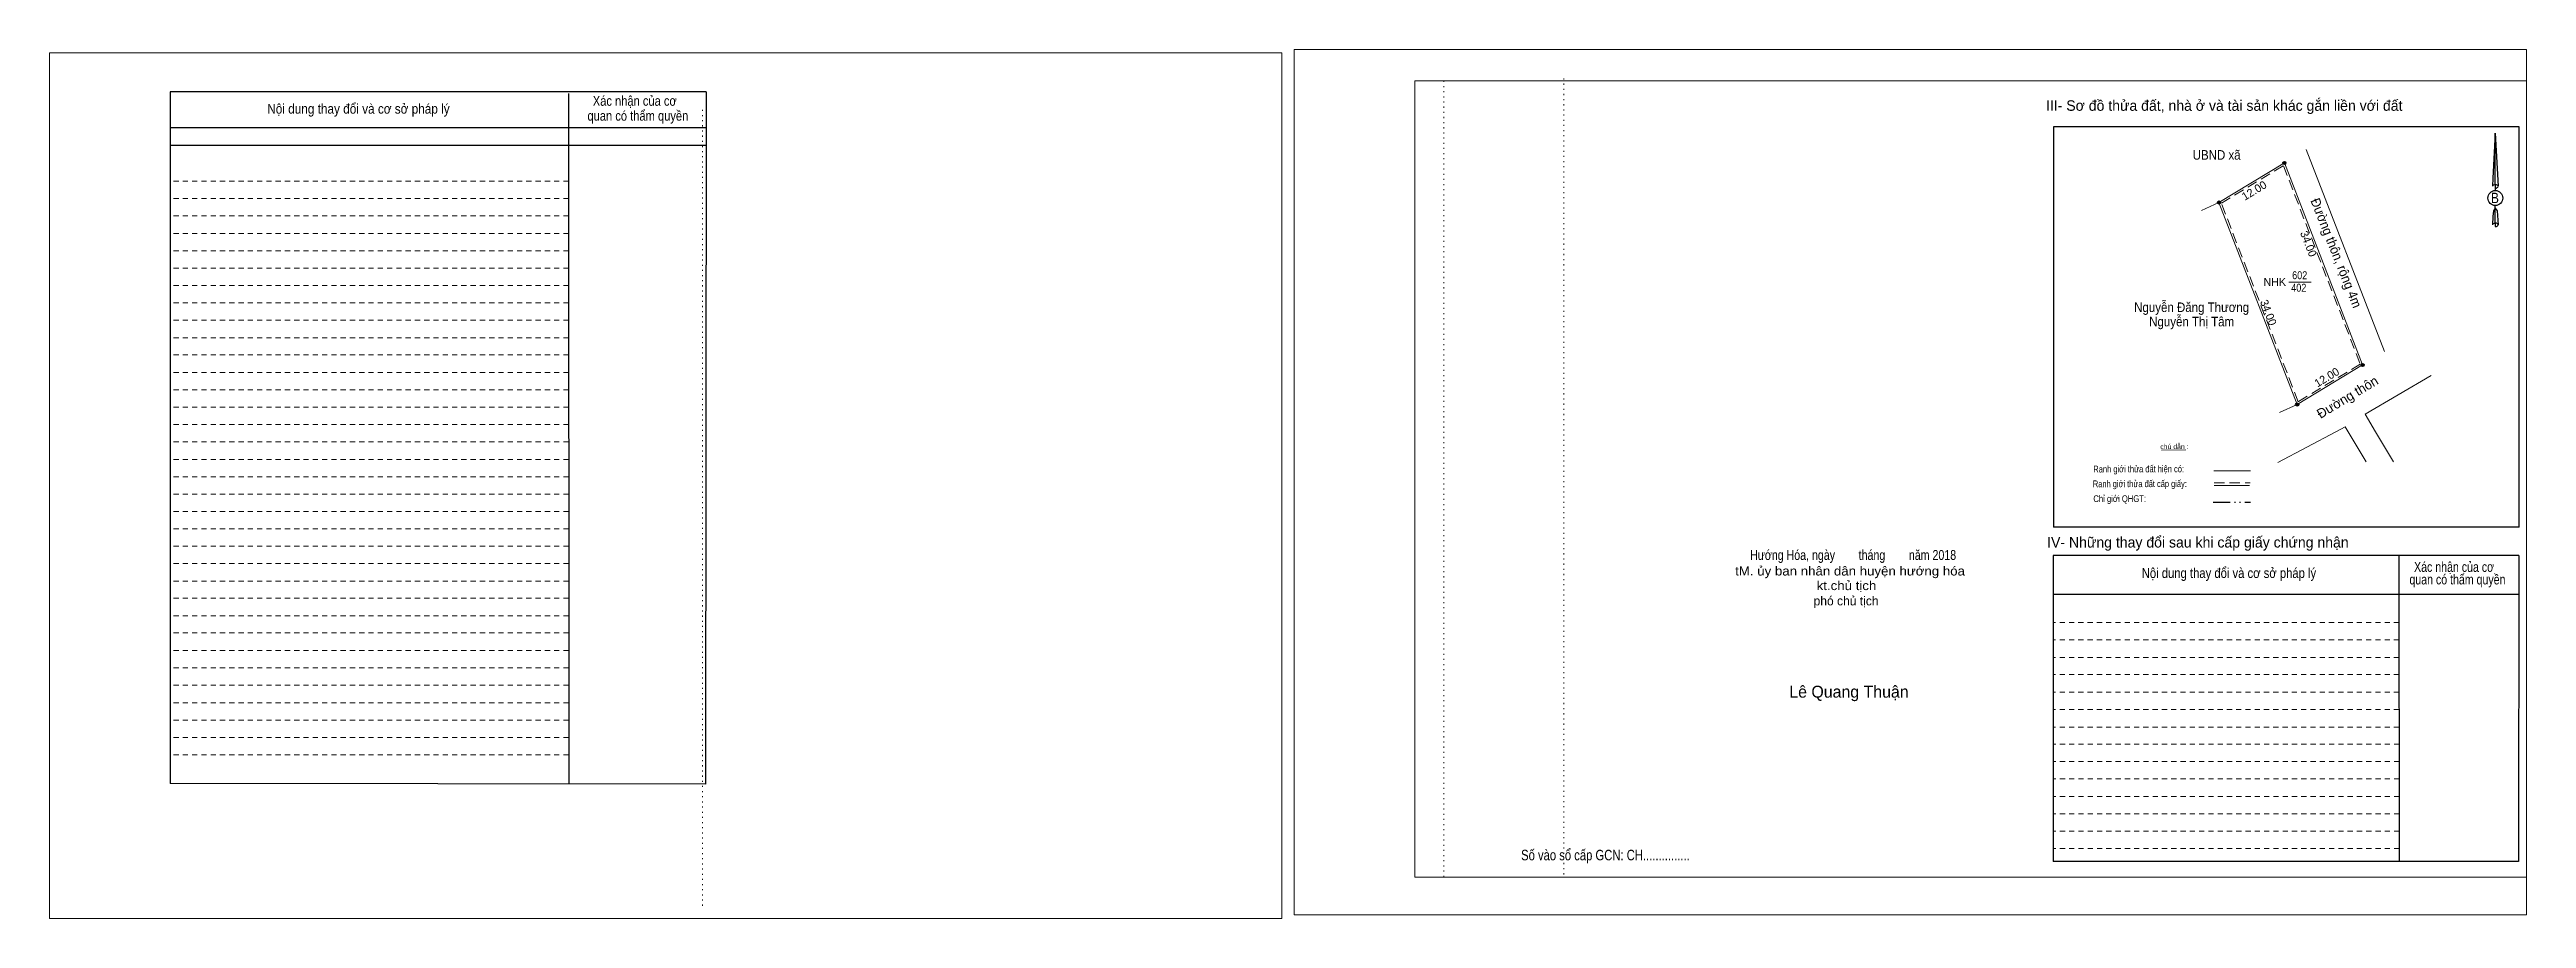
# Model space of a CAD drawing. Header units: metres. Extents: x 548171 to 548851, y 1837786 to 1837934.
# Drawn here: x 548461.7 to 548850.7, y 1837795.8 to 1837932.2 of the extents above; entities that cross this region are included whole.
import ezdxf
from ezdxf.enums import TextEntityAlignment as Align

# ---------------------------------------------------------------- set-up
doc = ezdxf.new("R2010")
doc.units = ezdxf.units.M
doc.header["$LTSCALE"] = 0.54
for name, pattern in [('DASH_DOUBLE_DOT', [9.2, 5, -1.2, 0.3, -1.2, 0.3, -1.2]), ('DOTTED', [1.5, 0.3, -1.2]), ('MEDIUM_DASHED', [4.5, 3, -1.5]), ('SHORT_DASHED', [2.7, 1.5, -1.2])]:
    doc.linetypes.add(name, pattern=pattern)
for name, color, linetype, lineweight in [('18', 7, 'Continuous', 25), ('28', 7, 'SHORT_DASHED', 13), ('3', 7, 'Continuous', 13), ('5', 7, 'DASH_DOUBLE_DOT', 25), ('55', 7, 'Continuous', 13), ('7', 7, 'Continuous', 13), ('8', 7, 'Continuous', 13)]:
    doc.layers.add(name, color=color, linetype=linetype, lineweight=lineweight)

msp = doc.modelspace()

# ---------------------------------------------------------------- texts
at = {"layer": '18'}
for s, height, width, p in [('B', 1.629, 0.85, (548845.725, 1837908.06)), ('tM. ủy ban nhân dân huyện hướng hóa', 1.415, 1.1, (548744.44, 1837849.62)), ('Hướng Hóa, ngày        tháng        năm 2018', 1.56, 0.8, (548744.92, 1837852.06)), ('kt.chủ tịch', 1.415, 1.1, (548743.88, 1837847.33)), ('Số vào sổ cấp GCN: CH...............', 1.65, 0.8, (548706.025, 1837804.92))]:
    msp.add_text(s, height=height, dxfattribs=dict(at, width=width)).set_placement(p, align=Align.CENTER)
for s, height, p in [('phó chủ tịch', 1.415, (548743.815, 1837844.93)), ('Lê Quang Thuận', 1.867, (548744.27, 1837830.45))]:
    msp.add_text(s, height=height, dxfattribs=at).set_placement(p, align=Align.CENTER)
at = {"layer": '28'}
for s, height, width, p in [('Nội dung thay đổi và cơ sở pháp lý', 1.537, 0.9, (548510.185, 1837922.1)), ('Nội dung thay đổi và cơ sở pháp lý', 1.537, 0.9, (548510.185, 1837922.1)), ('Xác nhận của cơ', 1.537, 0.85, (548553.58, 1837923.34)), ('Xác nhận của cơ', 1.537, 0.85, (548553.58, 1837923.34)), (' quan có thẩm quyền', 1.537, 0.85, (548553.825, 1837921)), (' quan có thẩm quyền', 1.537, 0.85, (548553.825, 1837921)), ('Nội dung thay đổi và cơ sở pháp lý', 1.556, 0.85, (548803.945, 1837849.23)), (' quan có thẩm quyền', 1.556, 0.8, (548839.6, 1837848.22)), ('Xác nhận của cơ', 1.556, 0.8, (548839.3, 1837850.19))]:
    msp.add_text(s, height=height, dxfattribs=dict(at, width=width)).set_placement(p, align=Align.CENTER)
for s, p in [('III- Sơ đồ thửa đất, nhà ở và tài sản khác gắn liền với đất', (548803.205, 1837922.55)), ('IV- Những thay đổi sau khi cấp giấy chứng nhận', (548799.07, 1837854.01))]:
    msp.add_text(s, height=1.65, dxfattribs=at).set_placement(p, align=Align.CENTER)
at = {"layer": '55'}
for s, height, width, p in [('Ranh giới thửa đất hiện có:', 1.065, 0.8, (548789.7687, 1837865.8065)), ('Chỉ giới QHGT:', 1.06, 0.85, (548786.7937, 1837861.1498)), ('Ranh giới thửa đất cấp giấy:', 1.06, 0.8, (548789.9537, 1837863.4871))]:
    msp.add_text(s, height=height, rotation=0.135, dxfattribs=dict(at, width=width)).set_placement(p, align=Align.CENTER)
at = {"layer": '7'}
msp.add_text('chú dẫn :', height=0.7841, rotation=359.974, dxfattribs=at).set_placement((548795.3848, 1837869.4589), align=Align.CENTER)
at = {"layer": '8'}
for s, height, width, p in [('UBND xã', 1.5, 0.9, (548802.015, 1837914.88)), ('602', 1.25, 0.85, (548815.055, 1837896.12)), ('Nguyễn Đăng Thương', 1.5, 0.9, (548798.085, 1837890.97)), ('402', 1.25, 0.85, (548814.915, 1837894.16)), ('Nguyễn Thị Tâm', 1.5, 0.9, (548798.09, 1837888.72))]:
    msp.add_text(s, height=height, dxfattribs=dict(at, width=width)).set_placement(p, align=Align.CENTER)
for s, rotation, p in [('12.00', 31.119, (548808.227, 1837909.5031)), ('34.00', 291.191, (548815.854, 1837901.4509)), ('34.00', 291.191, (548809.564, 1837890.6609)), ('12.00', 31.119, (548819.637, 1837880.1931))]:
    msp.add_text(s, height=1.25, rotation=rotation, dxfattribs=at).set_placement(p, align=Align.CENTER)
at = {"layer": '8', "width": 0.95}
msp.add_text('Đường thôn, rộng 4m', height=1.5, rotation=291.639, dxfattribs=at).set_placement((548820.0968, 1837899.9615), align=Align.CENTER)
at = {"layer": '8'}
msp.add_text('NHK', height=1.25, dxfattribs=at).set_placement((548811.145, 1837895.07), align=Align.CENTER)
msp.add_text('Đường thôn', height=1.5, rotation=31.119, dxfattribs=at).set_placement((548818.32, 1837874.18))

# ---------------------------------------------------------------- hatches: boundary and pattern name
at = {"layer": '8'}
for points in [[(548812.9027, 1837914.36, 1), (548812.3973, 1837914.36, 1)], [(548802.6327, 1837908.16, 1), (548802.1273, 1837908.16, 1)], [(548802.6327, 1837908.16, 1), (548802.1273, 1837908.16, 1)], [(548825.1927, 1837882.66, 1), (548824.6873, 1837882.66, 1)], [(548814.9227, 1837876.46, 1), (548814.4173, 1837876.46, 1)]]:
    msp.add_hatch(color=256, dxfattribs=at).paths.add_polyline_path(points)

# ---------------------------------------------------------------- linework, layer by layer
at = {"layer": '18'}
for p, q in [((548845.77, 1837919.05), (548846.21, 1837910.73)), ((548845.77, 1837919.05), (548846.21, 1837910.73)), ((548845.77, 1837919.05), (548846.21, 1837910.73)), ((548845.41, 1837912), (548845.36, 1837910.74)), ((548845.77, 1837910.97), (548845.77, 1837910.67)), ((548845.77, 1837910.67), (548845.77, 1837910.44)), ((548845.77, 1837910.44), (548845.77, 1837910.1)), ((548845.77, 1837910.44), (548845.77, 1837910.1)), ((548845.77, 1837910.44), (548845.77, 1837910.1)), ((548846.21, 1837910.73), (548846.21, 1837910.74)), ((548845.77, 1837907.29), (548845.77, 1837907.65)), ((548845.77, 1837907.29), (548845.77, 1837907.65)), ((548845.77, 1837907.29), (548845.77, 1837907.65)), ((548845.77, 1837907.29), (548846.09, 1837906.84)), ((548845.77, 1837907.29), (548846.09, 1837906.84)), ((548845.77, 1837907.29), (548846.09, 1837906.84)), ((548845.77, 1837904.93), (548845.77, 1837904.62)), ((548845.77, 1837904.62), (548845.77, 1837904.37)), ((548846.09, 1837906.84), (548846.21, 1837904.65)), ((548846.09, 1837906.84), (548846.21, 1837904.65)), ((548846.09, 1837906.84), (548846.21, 1837904.65)), ((548846.21, 1837904.65), (548846.21, 1837904.67))]:
    msp.add_line(p, q, dxfattribs=at)
for points in [[(548845.77, 1837910.97), (548845.77, 1837919.05), (548845.41, 1837912)], [(548845.77, 1837904.93), (548845.77, 1837907.29), (548845.49, 1837906.84), (548845.41, 1837905.95), (548845.36, 1837904.67)]]:
    msp.add_lwpolyline(points, dxfattribs=at)
msp.add_ellipse((548845.7878, 1837908.8617), major_axis=(0, 1.1864), ratio=0.983453, dxfattribs=at)
for centre, start_param, end_param in [((548845.7883, 1837910.6899), 1.57079633, 3.07445202), ((548845.7883, 1837910.6899), 0.06714063, 1.57079633), ((548845.7883, 1837910.6899), 4.71238898, 6.28318531), ((548845.7883, 1837904.6346), 2.49106941, 3.07427841), ((548845.7883, 1837904.6346), 1.57079633, 2.49106941), ((548845.7883, 1837904.6346), 0.06714063, 1.57079633), ((548845.7883, 1837904.6346), 4.71238898, 6.28318531)]:
    msp.add_ellipse(centre, major_axis=(0.4277, 0), ratio=0.655448, start_param=start_param, end_param=end_param, dxfattribs=at)
at = {"layer": '28', "linetype": 'Continuous', "lineweight": 25}
for p, q in [((548564.77, 1837925.53), (548480.6, 1837925.53)), ((548543.19, 1837925.25), (548543.23, 1837816.92)), ((548564.77, 1837925.53), (548564.69, 1837816.85)), ((548564.77, 1837919.86), (548480.71, 1837919.86)), ((548564.77, 1837919.86), (548480.71, 1837919.86)), ((548564.77, 1837917.12), (548480.71, 1837917.12)), ((548849.53, 1837857.19), (548776.41, 1837857.19)), ((548830.65, 1837852.74), (548830.69, 1837804.75)), ((548849.45, 1837852.74), (548849.43, 1837804.75)), ((548849.43, 1837846.66), (548776.36, 1837846.66)), ((548564.69, 1837816.85), (548480.6, 1837816.97)), ((548849.43, 1837804.75), (548776.36, 1837804.75))]:
    msp.add_line(p, q, dxfattribs=at)
at = {"layer": '28'}
for p, q in [((548543.19, 1837911.52), (548480.6, 1837911.52)), ((548543.19, 1837908.77), (548480.6, 1837908.77)), ((548543.19, 1837906.07), (548480.6, 1837906.07)), ((548543.19, 1837903.3), (548480.6, 1837903.3)), ((548543.19, 1837900.59), (548480.6, 1837900.59)), ((548543.19, 1837897.85), (548480.6, 1837897.85)), ((548543.19, 1837895.13), (548480.6, 1837895.13)), ((548543.19, 1837892.4), (548480.6, 1837892.4)), ((548543.19, 1837889.68), (548480.6, 1837889.68)), ((548543.19, 1837886.94), (548480.6, 1837886.94)), ((548543.19, 1837884.23), (548480.6, 1837884.23)), ((548543.19, 1837881.48), (548480.6, 1837881.48)), ((548543.19, 1837878.78), (548480.6, 1837878.78)), ((548543.19, 1837876.06), (548480.6, 1837876.06)), ((548543.19, 1837873.31), (548480.6, 1837873.31)), ((548543.19, 1837870.61), (548480.6, 1837870.61)), ((548543.19, 1837867.85), (548480.6, 1837867.85)), ((548543.19, 1837865.13), (548480.6, 1837865.13)), ((548543.19, 1837862.39), (548480.6, 1837862.39)), ((548543.19, 1837859.67), (548480.6, 1837859.67)), ((548543.19, 1837856.93), (548480.6, 1837856.93)), ((548543.19, 1837854.21), (548480.6, 1837854.21)), ((548543.19, 1837851.48), (548480.6, 1837851.48)), ((548543.19, 1837848.75), (548480.6, 1837848.75)), ((548543.19, 1837846.05), (548480.6, 1837846.05)), ((548543.19, 1837843.29), (548480.6, 1837843.29)), ((548830.67, 1837842.24), (548776.36, 1837842.24)), ((548543.19, 1837840.6), (548480.6, 1837840.6)), ((548830.67, 1837839.51), (548776.36, 1837839.51)), ((548543.19, 1837837.84), (548480.6, 1837837.84)), ((548543.19, 1837835.13), (548480.6, 1837835.13)), ((548830.67, 1837836.77), (548776.36, 1837836.77)), ((548543.19, 1837832.39), (548480.6, 1837832.39)), ((548830.67, 1837834.06), (548776.36, 1837834.06)), ((548830.67, 1837831.32), (548776.36, 1837831.32)), ((548543.19, 1837829.64), (548480.6, 1837829.64)), ((548543.19, 1837826.93), (548480.6, 1837826.93)), ((548830.67, 1837828.59), (548776.36, 1837828.59)), ((548543.19, 1837824.19), (548480.6, 1837824.19)), ((548830.67, 1837825.84), (548776.36, 1837825.84)), ((548830.69, 1837823.13), (548776.36, 1837823.13)), ((548543.19, 1837821.46), (548480.6, 1837821.46)), ((548830.69, 1837820.41), (548776.36, 1837820.41)), ((548830.69, 1837817.69), (548776.36, 1837817.69)), ((548830.69, 1837814.95), (548776.36, 1837814.95)), ((548830.69, 1837812.22), (548776.36, 1837812.22)), ((548830.69, 1837809.51), (548776.36, 1837809.51)), ((548830.69, 1837806.78), (548776.36, 1837806.78))]:
    msp.add_line(p, q, dxfattribs=at)
at = {"layer": '28', "linetype": 'Continuous', "lineweight": 25}
for points in [[(548564.77, 1837925.53), (548480.6, 1837925.53), (548480.6, 1837816.97)], [(548849.53, 1837857.19), (548849.53, 1837920.03), (548776.41, 1837920.03), (548776.41, 1837857.19)], [(548849.45, 1837852.74), (548776.36, 1837852.74), (548776.36, 1837804.75)]]:
    msp.add_lwpolyline(points, dxfattribs=at)
at = {"layer": '3'}
for p, q in [((548676.1, 1837927.25), (548850.67, 1837927.25)), ((548676.1, 1837802.29), (548676.1, 1837927.25)), ((548850.67, 1837927.25), (548850.67, 1837801.25)), ((548676.1, 1837802.29), (548850.67, 1837802.29))]:
    msp.add_line(p, q, dxfattribs=at)
at = {"layer": '3', "linetype": 'DOTTED'}
for p, q in [((548680.63, 1837927.25), (548680.63, 1837802.29)), ((548699.47, 1837927.62), (548699.47, 1837802.65)), ((548564.21, 1837922.7), (548564.21, 1837797.76))]:
    msp.add_line(p, q, dxfattribs=at)
at = {"layer": '3'}
for points in [[(548657.13, 1837796.37), (548850.67, 1837796.37), (548850.67, 1837932.16), (548657.13, 1837932.16)], [(548461.67, 1837795.8), (548655.21, 1837795.8), (548655.21, 1837931.64), (548461.67, 1837931.64)], [(548461.67, 1837931.64), (548655.21, 1837931.64), (548655.21, 1837795.8), (548461.67, 1837795.8)], [(548461.67, 1837795.8), (548655.21, 1837795.8), (548655.21, 1837931.64), (548461.67, 1837931.64)]]:
    msp.add_lwpolyline(points, close=True, dxfattribs=at)
msp.add_lwpolyline([(548683.17, 1837927.25), (548850.67, 1837927.25), (548850.67, 1837802.29), (548683.17, 1837802.29)], dxfattribs=at)
at = {"layer": '5'}
msp.add_line((548801.45, 1837861.12), (548807.35, 1837861.12), dxfattribs=at)
at = {"layer": '55'}
for p, q in [((548801.59, 1837866.07), (548807.35, 1837866.07)), ((548801.63, 1837863.76), (548807.15, 1837863.76)), ((548801.63, 1837863.76), (548807.15, 1837863.76))]:
    msp.add_line(p, q, dxfattribs=at)
at = {"layer": '55', "linetype": 'MEDIUM_DASHED'}
msp.add_line((548801.62, 1837864.15), (548807.27, 1837864.15), dxfattribs=at)
at = {"layer": '7'}
msp.add_line((548793.35, 1837869.3), (548797.16, 1837869.36), dxfattribs=at)
at = {"layer": '8'}
for p, q in [((548816.06, 1837916.46), (548828.35, 1837884.76)), ((548802.38, 1837908.16), (548799.62, 1837906.91)), ((548813.33, 1837895.67), (548816.88, 1837895.67)), ((548825.32, 1837874.96), (548835.7, 1837880.99)), ((548814.67, 1837876.46), (548811.91, 1837875.21)), ((548822.2, 1837872.97), (548822.67, 1837872.18)), ((548822.67, 1837872.18), (548825.48, 1837867.47))]:
    msp.add_line(p, q, dxfattribs=at)
for points in [[(548802.38, 1837908.16), (548812.65, 1837914.36), (548824.94, 1837882.66), (548814.67, 1837876.46)], [(548812.65, 1837914.36), (548824.94, 1837882.66), (548814.67, 1837876.46), (548802.38, 1837908.16)]]:
    msp.add_lwpolyline(points, close=True, dxfattribs=at)
at = {"layer": '8', "linetype": 'MEDIUM_DASHED'}
msp.add_lwpolyline([(548802.75, 1837908.03), (548812.5, 1837913.92), (548824.57, 1837882.79), (548814.82, 1837876.9)], close=True, dxfattribs=at)
at = {"layer": '8'}
for points in [[(548829.78, 1837867.47), (548826.97, 1837872.18), (548825.32, 1837874.96)], [(548811.61, 1837867.33), (548820.72, 1837872.18), (548822.2, 1837872.97)]]:
    msp.add_lwpolyline(points, dxfattribs=at)
at = {"layer": '8', "lineweight": 25}
for centre in [(548812.65, 1837914.36), (548802.38, 1837908.16), (548802.38, 1837908.16), (548824.94, 1837882.66), (548814.67, 1837876.46)]:
    msp.add_circle(centre, 0.2527, dxfattribs=at)

msp.set_redraw_order([(e.dxf.handle, doc.entitydb.next_handle()) for e in msp.query("TEXT MTEXT ATTDEF DIMENSION ARC_DIMENSION")])  # texts and dimensions are drawn at this point

doc.saveas('drawing.dxf')
